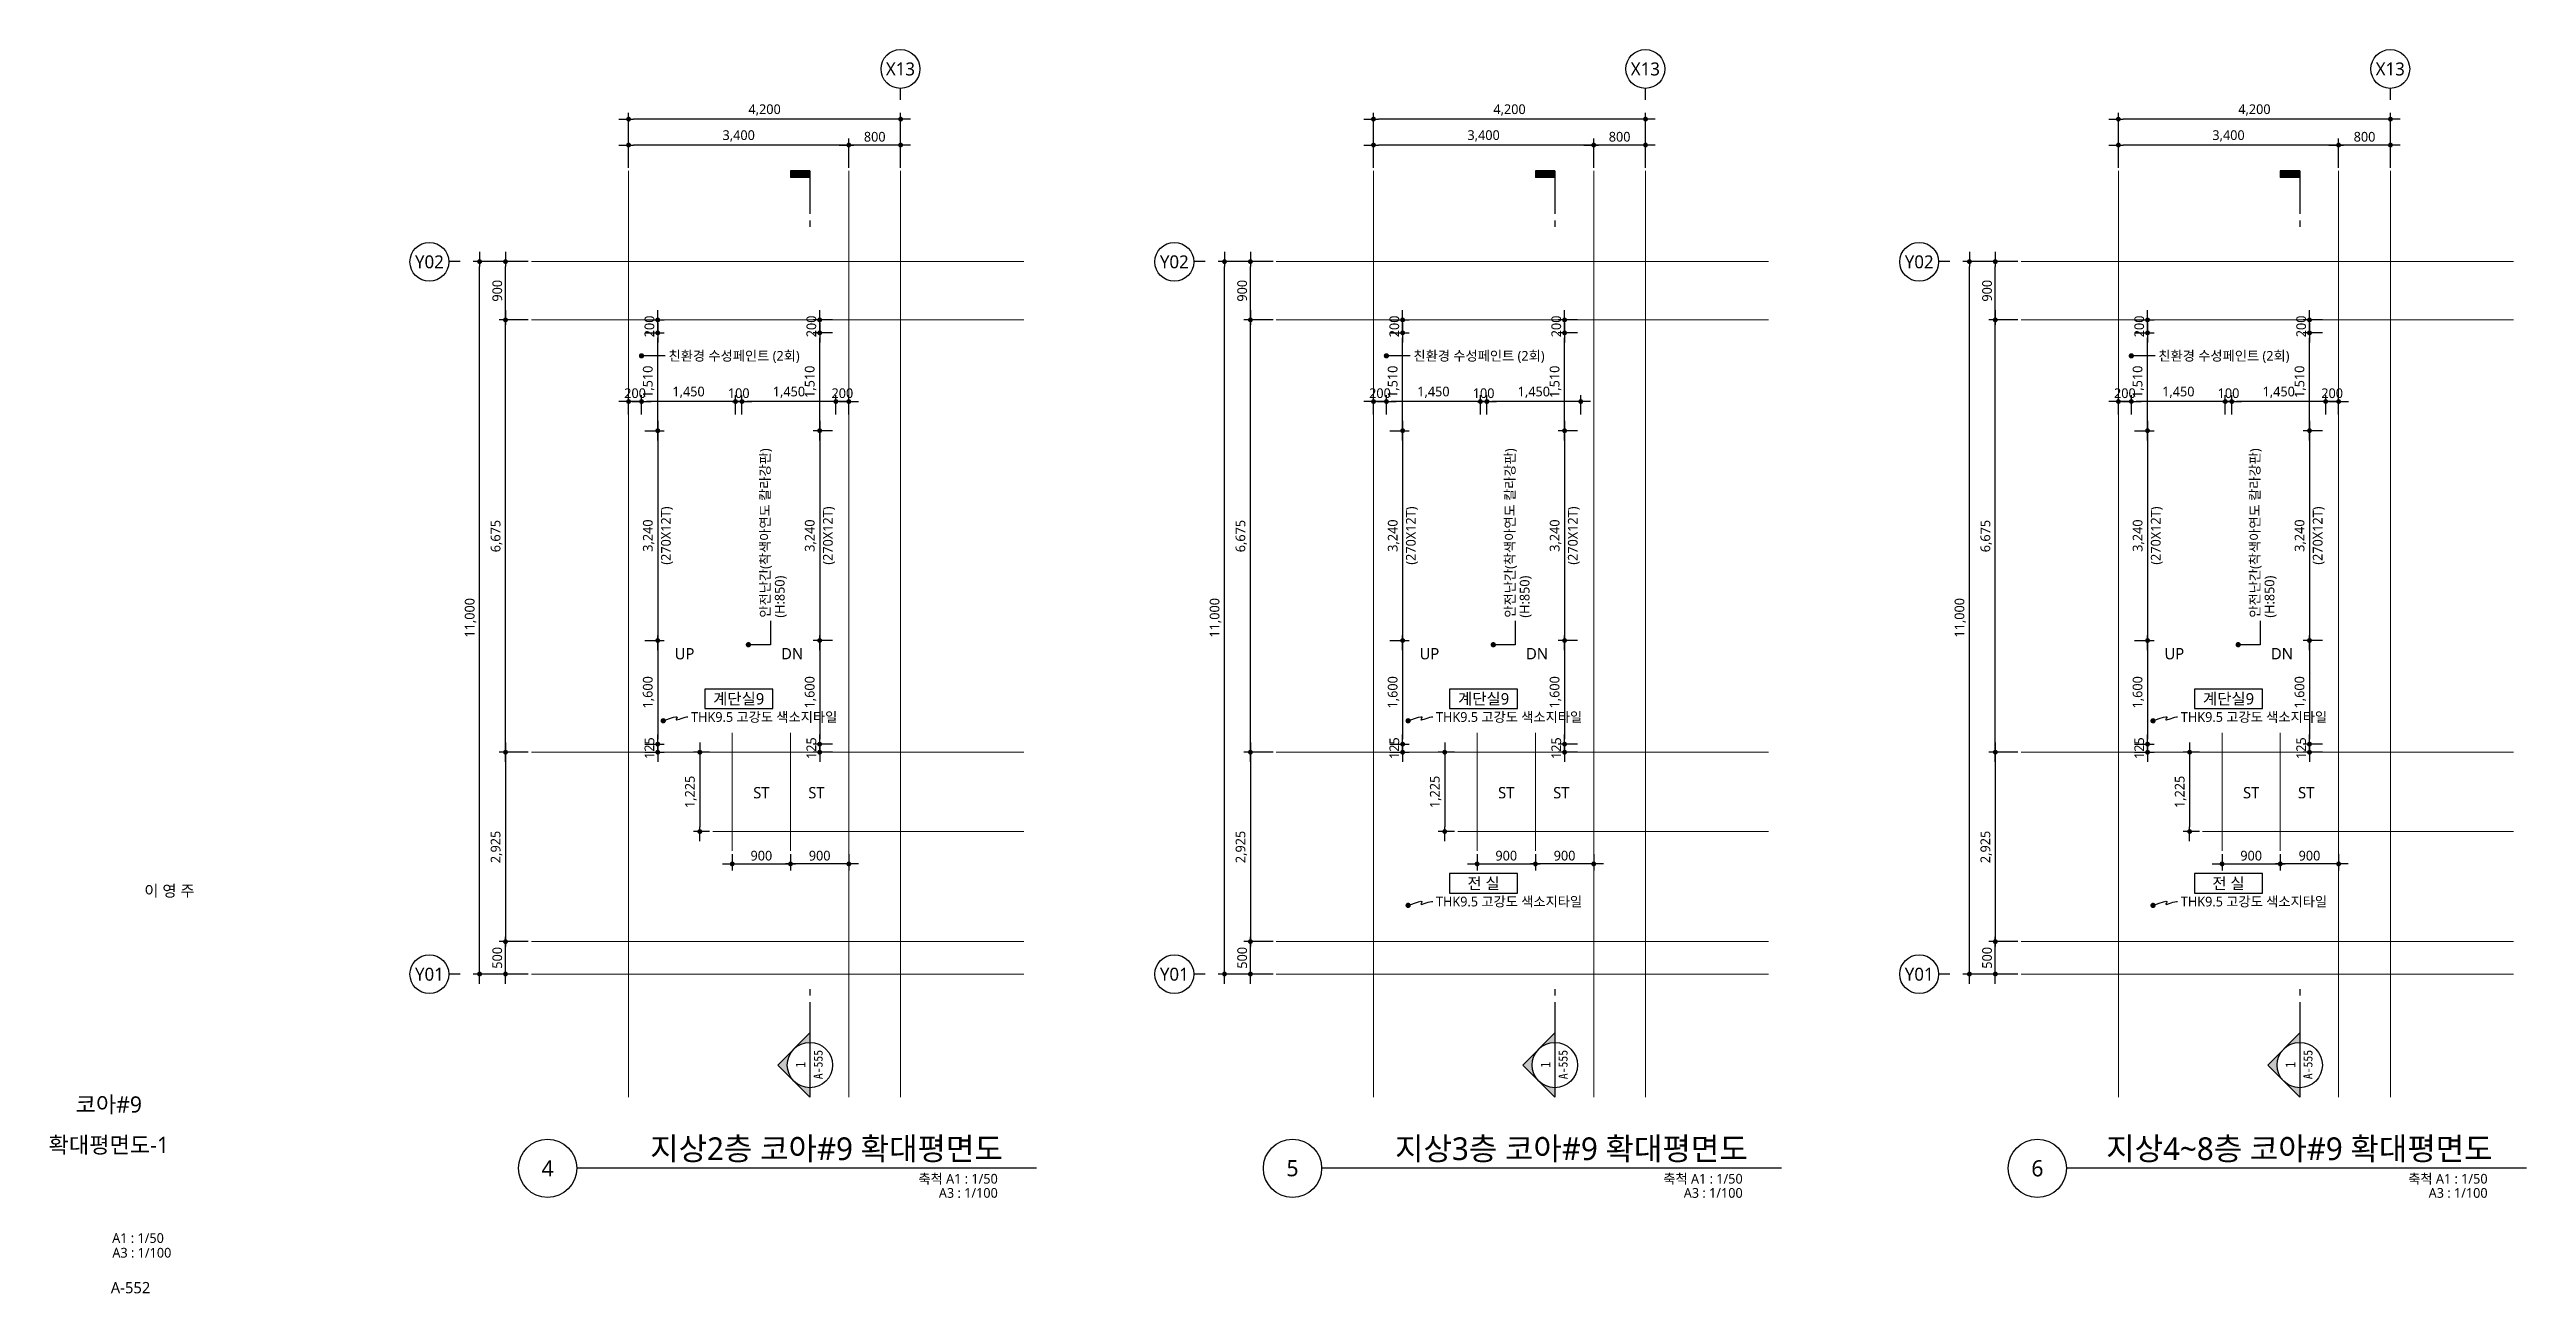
# Model space of a CAD drawing. Header units: millimetres. Extents: x 1467181 to 1850972, y 836037 to 895281.
# Drawn here: x 1764351 to 1802591, y 874037 to 893244 of the extents above; entities that cross this region are included whole.
import ezdxf
from ezdxf.enums import TextEntityAlignment as Align

# ---------------------------------------------------------------- set-up
doc = ezdxf.new("R2010")
doc.units = ezdxf.units.MM
doc.header["$MEASUREMENT"] = 0
doc.linetypes.add('CEN', pattern=[62, 60, -1, 0, -1])
doc.layers.get('0').update_dxf_attribs({"linetype": 'CONTINUOUS'})
for name, color, linetype, lineweight in [('A-AXIS-BUBL', 7, 'CONTINUOUS', 25), ('A-BORD-TEXT', 3, 'CONTINUOUS', 25), ('A-CNTL', 1, 'CEN', 15), ('A-DIMS', 7, 'CONTINUOUS', 25), ('A-MKXS-LEAD', 7, 'CONTINUOUS', 25), ('A-MKXS-MAK1', 3, 'CONTINUOUS', 25), ('A-MKXS-TEXT1', 3, 'CONTINUOUS', 25), ('A-MKXS-TEXT2', 7, 'CONTINUOUS', 25), ('A-MKXX-NAME', 3, 'CONTINUOUS', 25), ('A-MKXX-SYMB', 7, 'CONTINUOUS', 25), ('A-XXXX-SYMB', 7, 'CONTINUOUS', 25), ('A-XXXX-TXT1', 3, 'CONTINUOUS', 25), ('A-XXXX-TXT2', 3, 'CONTINUOUS', 25)]:
    doc.layers.add(name, color=color, linetype=linetype, lineweight=lineweight)
doc.styles.add('HY울릉도L', font='')
doc.styles.add('돋움체', font='')
doc.styles.add('맑은고딕', font='malgun.ttf')
doc.styles.get('HY울릉도L').set_extended_font_data('HYwulM')
doc.styles.get('돋움체').set_extended_font_data('DotumChe')
doc.dimstyles.new('CDIM', dxfattribs={"dimtxt": 3, "dimasz": 1.5, "dimexe": 2, "dimexo": 1, "dimgap": 1, "dimtad": 1, "dimdec": 0, "dimrnd": 0.5, "dimzin": 0, "dimdsep": 32, "dimlunit": 6, "dimtxsty": 'HY울릉도L', "dimblk1": '_CIDOT', "dimblk2": '_CIDOT', "dimsah": 1, "dimcen": 5.5, "dimclrd": 2, "dimclre": 2, "dimclrt": 7, "dimadec": 0, "dimazin": 0, "dimtfac": 1, "dimtdec": 0, "dimtix": 1, "dimtmove": 2, "dimatfit": 1, "dimldrblk": '_CIDOT', "dimfxl": 1, "dimtolj": 1, "dimtzin": 0, "dimlwd": -1, "dimarcsym": 0})

msp = doc.modelspace()

# ---------------------------------------------------------------- texts
at = {"layer": 'A-BORD-TEXT', "style": '맑은고딕'}
for s, height, p in [('이 영 주', 175, (1766591.3, 880165.5)), ('A1 : 1/50', 150, (1766116.5, 874817.8)), ('A3 : 1/100', 150, (1766231.4, 874591)), ('A-552', 175, (1765906.7, 874039.2))]:
    msp.add_text(s, height=height, dxfattribs=at).set_placement(p, align=Align.RIGHT)
for s, p in [('코아#9', (1765265.7, 876955.6)), ('확대평면도-1', (1765265.7, 876330.6))]:
    msp.add_text(s, height=250, dxfattribs=at).set_placement(p, align=Align.MIDDLE_CENTER)
at = {"layer": 'A-MKXS-TEXT1', "style": '맑은고딕'}
for s, p in [('친환경 수성페인트 (2회)', (1773907.6, 888514.8)), ('친환경 수성페인트 (2회)', (1785407.6, 888514.8)), ('친환경 수성페인트 (2회)', (1796907.6, 888514.8)), ('THK9.5 고강도 색소지타일', (1774255.1, 882938.3)), ('THK9.5 고강도 색소지타일', (1785755.1, 882938.3)), ('THK9.5 고강도 색소지타일', (1797255.1, 882938.3)), ('THK9.5 고강도 색소지타일', (1785755.1, 880088.3)), ('THK9.5 고강도 색소지타일', (1797255.1, 880088.3))]:
    msp.add_text(s, height=150, dxfattribs=at).set_placement(p, align=Align.MIDDLE_LEFT)
for s, p in [('안전난간(착색아연도 칼라강판)', (1775396.7, 884471.4)), ('안전난간(착색아연도 칼라강판)', (1786896.7, 884471.4)), ('안전난간(착색아연도 칼라강판)', (1798396.7, 884471.4)), ('(H:850)', (1775624.2, 884471.4)), ('(H:850)', (1787124.2, 884471.4)), ('(H:850)', (1798624.2, 884471.4))]:
    msp.add_text(s, height=150, rotation=90, dxfattribs=at).set_placement(p, align=Align.MIDDLE_LEFT)
at = {"layer": 'A-MKXX-NAME', "style": '맑은고딕'}
for s, p in [('UP', (1774154.9, 883915.6)), ('DN', (1775815.7, 883915.6)), ('UP', (1797154.9, 883915.6)), ('DN', (1798815.8, 883915.6)), ('계단실9', (1774990.7, 883219.4)), ('계단실9', (1786490.7, 883219.4)), ('계단실9', (1797990.7, 883219.4)), ('ST', (1775340.7, 881769.4)), ('ST', (1776190.7, 881769.4)), ('ST', (1786840.7, 881769.4)), ('ST', (1787690.7, 881769.4)), ('ST', (1798340.7, 881769.4)), ('ST', (1799190.7, 881769.4)), ('전 실', (1786490.7, 880369.4)), ('전 실', (1797990.7, 880369.4))]:
    msp.add_text(s, height=175, dxfattribs=at).set_placement(p, align=Align.MIDDLE_CENTER)
for s, p in [('UP', (1785654.9, 883915.6)), ('DN', (1787315.8, 883915.6))]:
    msp.add_text(s, height=175, rotation=359.99745, dxfattribs=at).set_placement(p, align=Align.MIDDLE_CENTER)
at = {"layer": 'A-XXXX-TXT1', "style": '맑은고딕'}
for s, p in [('지상2층 코아#9 확대평면도', (1779068.7, 875992)), ('지상3층 코아#9 확대평면도', (1790568.7, 875992)), ('지상4~8층 코아#9 확대평면도', (1802068.7, 875992))]:
    msp.add_text(s, height=350, dxfattribs=at).set_placement(p, align=Align.BOTTOM_RIGHT)
for s, p in [('4', (1772040.7, 875969.4)), ('5', (1783540.7, 875969.4)), ('6', (1795040.7, 875969.4))]:
    msp.add_text(s, height=250, dxfattribs=at).set_placement(p, align=Align.MIDDLE)
for s, p in [('축척 A1 : 1/50', (1778990.9, 875883.2)), ('축척 A1 : 1/50', (1790490.9, 875883.2)), ('축척 A1 : 1/50', (1801990.9, 875883.2)), ('A3 : 1/100', (1778990.9, 875664.3)), ('A3 : 1/100', (1790490.9, 875664.3)), ('A3 : 1/100', (1801990.9, 875664.3))]:
    msp.add_text(s, height=150, dxfattribs=at).set_placement(p, align=Align.TOP_RIGHT)

# ---------------------------------------------------------------- blocks, each defined once
blk = doc.blocks.new('_CIDOT')
at = {"color": 0, "linetype": 'ByBlock'}
blk.add_line((2, 0), (-1, 0), dxfattribs=at)
at = {"color": 0, "linetype": 'ByBlock', "const_width": 0.5}
blk.add_lwpolyline([(-0.25, 0, 1), (0.25, 0, 1)], format="xyb", close=True, dxfattribs=at)
blk = doc.blocks.new('*D25')
at = {"layer": 'A-DIMS', "lineweight": -2, "transparency": 16777216}
for p, q in [((-800, 12450), (-800, 12900)), ((0, 12450), (0, 12900))]:
    blk.add_line(p, q, dxfattribs=at)
at = {"layer": 'A-DIMS', "transparency": 16777216}
blk.add_line((-75, 12800), (-725, 12800), dxfattribs=at)
at = {"layer": 'A-DIMS', "transparency": 16777216, "xscale": 75, "yscale": 75, "zscale": 75, "rotation": 180}
blk.add_blockref('_CIDOT', (-800, 12800), dxfattribs=at)
at = {"layer": 'A-DIMS', "transparency": 16777216, "xscale": 75, "yscale": 75, "zscale": 75}
blk.add_blockref('_CIDOT', (0, 12800), dxfattribs=at)
at = {"layer": 'A-DIMS', "color": 3, "transparency": 16777216, "insert": (-400, 12927), "char_height": 150, "attachment_point": 5, "style": '맑은고딕'}
blk.add_mtext('\\A1;800', dxfattribs=at)
blk = doc.blocks.new('*D26')
at = {"layer": 'A-DIMS', "lineweight": -2, "transparency": 16777216}
for p, q in [((-5750, 11000), (-6200, 11000)), ((-5750, 10100), (-6200, 10100))]:
    blk.add_line(p, q, dxfattribs=at)
at = {"layer": 'A-DIMS', "transparency": 16777216}
blk.add_line((-6100, 10175), (-6100, 10925), dxfattribs=at)
at = {"layer": 'A-DIMS', "transparency": 16777216, "xscale": 75, "yscale": 75, "zscale": 75}
for p, rotation in [((-6100, 11000), 90), ((-6100, 10100), 270)]:
    blk.add_blockref('_CIDOT', p, dxfattribs=dict(at, rotation=rotation))
at = {"layer": 'A-DIMS', "color": 3, "transparency": 16777216, "insert": (-6227, 10550), "char_height": 150, "attachment_point": 5, "rotation": 90, "style": '맑은고딕'}
blk.add_mtext('\\A1;900', dxfattribs=at)
blk = doc.blocks.new('*D27')
at = {"layer": 'A-DIMS', "lineweight": -2, "transparency": 16777216}
for p, q in [((-4200, 12450), (-4200, 12900)), ((-800, 12450), (-800, 12900))]:
    blk.add_line(p, q, dxfattribs=at)
at = {"layer": 'A-DIMS', "transparency": 16777216}
blk.add_line((-875, 12800), (-4125, 12800), dxfattribs=at)
at = {"layer": 'A-DIMS', "transparency": 16777216, "xscale": 75, "yscale": 75, "zscale": 75, "rotation": 180}
blk.add_blockref('_CIDOT', (-4200, 12800), dxfattribs=at)
at = {"layer": 'A-DIMS', "transparency": 16777216, "xscale": 75, "yscale": 75, "zscale": 75}
blk.add_blockref('_CIDOT', (-800, 12800), dxfattribs=at)
at = {"layer": 'A-DIMS', "color": 3, "transparency": 16777216, "insert": (-2500, 12940), "char_height": 150, "attachment_point": 5, "style": '맑은고딕'}
blk.add_mtext('\\A1;3,400', dxfattribs=at)
blk = doc.blocks.new('*D28')
at = {"layer": 'A-DIMS', "lineweight": -2, "transparency": 16777216}
for p, q in [((-4200, 12450), (-4200, 13300)), ((0, 12450), (0, 13300))]:
    blk.add_line(p, q, dxfattribs=at)
at = {"layer": 'A-DIMS', "transparency": 16777216}
blk.add_line((-75, 13200), (-4125, 13200), dxfattribs=at)
at = {"layer": 'A-DIMS', "transparency": 16777216, "xscale": 75, "yscale": 75, "zscale": 75, "rotation": 180}
blk.add_blockref('_CIDOT', (-4200, 13200), dxfattribs=at)
at = {"layer": 'A-DIMS', "transparency": 16777216, "xscale": 75, "yscale": 75, "zscale": 75}
blk.add_blockref('_CIDOT', (0, 13200), dxfattribs=at)
at = {"layer": 'A-DIMS', "color": 3, "transparency": 16777216, "insert": (-2100, 13340), "char_height": 150, "attachment_point": 5, "style": '맑은고딕'}
blk.add_mtext('\\A1;4,200', dxfattribs=at)
blk = doc.blocks.new('*D29')
at = {"layer": 'A-DIMS', "lineweight": -2, "transparency": 16777216}
for p, q in [((-5750, 11000), (-6600, 11000)), ((-5750, 0), (-6600, 0))]:
    blk.add_line(p, q, dxfattribs=at)
at = {"layer": 'A-DIMS', "transparency": 16777216}
blk.add_line((-6500, 75), (-6500, 10925), dxfattribs=at)
at = {"layer": 'A-DIMS', "transparency": 16777216, "xscale": 75, "yscale": 75, "zscale": 75}
for p, rotation in [((-6500, 11000), 90), ((-6500, 0), 270)]:
    blk.add_blockref('_CIDOT', p, dxfattribs=dict(at, rotation=rotation))
at = {"layer": 'A-DIMS', "color": 3, "transparency": 16777216, "insert": (-6640, 5500), "char_height": 150, "attachment_point": 5, "rotation": 90, "style": '맑은고딕'}
blk.add_mtext('\\A1;11,000', dxfattribs=at)
blk = doc.blocks.new('*D30')
at = {"layer": 'A-DIMS', "lineweight": -2, "transparency": 16777216}
for p, q in [((-5750, 500), (-6200, 500)), ((-5750, 0), (-6200, 0))]:
    blk.add_line(p, q, dxfattribs=at)
at = {"layer": 'A-DIMS', "transparency": 16777216}
blk.add_line((-6100, 75), (-6100, 425), dxfattribs=at)
at = {"layer": 'A-DIMS', "transparency": 16777216, "xscale": 75, "yscale": 75, "zscale": 75}
for p, rotation in [((-6100, 500), 90), ((-6100, 0), 270)]:
    blk.add_blockref('_CIDOT', p, dxfattribs=dict(at, rotation=rotation))
at = {"layer": 'A-DIMS', "color": 3, "transparency": 16777216, "insert": (-6227, 250), "char_height": 150, "attachment_point": 5, "rotation": 90, "style": '맑은고딕'}
blk.add_mtext('\\A1;500', dxfattribs=at)
blk = doc.blocks.new('*D31')
at = {"layer": 'A-DIMS', "lineweight": -2, "transparency": 16777216}
for p, q in [((-5750, 3425), (-6200, 3425)), ((-5750, 500), (-6200, 500))]:
    blk.add_line(p, q, dxfattribs=at)
at = {"layer": 'A-DIMS', "transparency": 16777216}
blk.add_line((-6100, 3350), (-6100, 575), dxfattribs=at)
at = {"layer": 'A-DIMS', "transparency": 16777216, "xscale": 75, "yscale": 75, "zscale": 75}
for p, rotation in [((-6100, 3425), 90), ((-6100, 500), 270)]:
    blk.add_blockref('_CIDOT', p, dxfattribs=dict(at, rotation=rotation))
at = {"layer": 'A-DIMS', "color": 3, "transparency": 16777216, "insert": (-6240, 1962), "char_height": 150, "attachment_point": 5, "rotation": 90, "style": '맑은고딕'}
blk.add_mtext('\\A1;2,925', dxfattribs=at)
blk = doc.blocks.new('*D32')
at = {"layer": 'A-DIMS', "lineweight": -2, "transparency": 16777216}
for p, q in [((-5750, 10100), (-6200, 10100)), ((-5750, 3425), (-6200, 3425))]:
    blk.add_line(p, q, dxfattribs=at)
at = {"layer": 'A-DIMS', "transparency": 16777216}
blk.add_line((-6100, 3500), (-6100, 10025), dxfattribs=at)
at = {"layer": 'A-DIMS', "transparency": 16777216, "xscale": 75, "yscale": 75, "zscale": 75}
for p, rotation in [((-6100, 10100), 90), ((-6100, 3425), 270)]:
    blk.add_blockref('_CIDOT', p, dxfattribs=dict(at, rotation=rotation))
at = {"layer": 'A-DIMS', "color": 3, "transparency": 16777216, "insert": (-6240, 6762), "char_height": 150, "attachment_point": 5, "rotation": 90, "style": '맑은고딕'}
blk.add_mtext('\\A1;6,675', dxfattribs=at)
blk = doc.blocks.new('*D33')
at = {"layer": 'A-DIMS', "lineweight": -2, "transparency": 16777216}
for p, q in [((-2600, 1850), (-2600, 1600)), ((-1700, 1850), (-1700, 1600))]:
    blk.add_line(p, q, dxfattribs=at)
at = {"layer": 'A-DIMS', "transparency": 16777216}
blk.add_line((-2525, 1700), (-1775, 1700), dxfattribs=at)
at = {"layer": 'A-DIMS', "transparency": 16777216, "xscale": 75, "yscale": 75, "zscale": 75, "rotation": 180}
blk.add_blockref('_CIDOT', (-2600, 1700), dxfattribs=at)
at = {"layer": 'A-DIMS', "transparency": 16777216, "xscale": 75, "yscale": 75, "zscale": 75}
blk.add_blockref('_CIDOT', (-1700, 1700), dxfattribs=at)
at = {"layer": 'A-DIMS', "color": 3, "transparency": 16777216, "insert": (-2150, 1827), "char_height": 150, "attachment_point": 5, "style": '맑은고딕'}
blk.add_mtext('\\A1;900', dxfattribs=at)
blk = doc.blocks.new('*D34')
at = {"layer": 'A-DIMS', "lineweight": -2, "transparency": 16777216}
for p, q in [((-1700, 1850), (-1700, 1600)), ((-800, 1850), (-800, 1600))]:
    blk.add_line(p, q, dxfattribs=at)
at = {"layer": 'A-DIMS', "transparency": 16777216}
blk.add_line((-875, 1700), (-1625, 1700), dxfattribs=at)
at = {"layer": 'A-DIMS', "transparency": 16777216, "xscale": 75, "yscale": 75, "zscale": 75, "rotation": 180}
blk.add_blockref('_CIDOT', (-1700, 1700), dxfattribs=at)
at = {"layer": 'A-DIMS', "transparency": 16777216, "xscale": 75, "yscale": 75, "zscale": 75}
blk.add_blockref('_CIDOT', (-800, 1700), dxfattribs=at)
at = {"layer": 'A-DIMS', "color": 3, "transparency": 16777216, "insert": (-1250, 1827), "char_height": 150, "attachment_point": 5, "style": '맑은고딕'}
blk.add_mtext('\\A1;900', dxfattribs=at)
blk = doc.blocks.new('*D35')
at = {"layer": 'A-DIMS', "lineweight": -2, "transparency": 16777216}
for p, q in [((-2950, 3425), (-3200, 3425)), ((-2950, 2200), (-3200, 2200))]:
    blk.add_line(p, q, dxfattribs=at)
at = {"layer": 'A-DIMS', "transparency": 16777216}
blk.add_line((-3100, 3350), (-3100, 2275), dxfattribs=at)
at = {"layer": 'A-DIMS', "transparency": 16777216, "xscale": 75, "yscale": 75, "zscale": 75}
for p, rotation in [((-3100, 3425), 90), ((-3100, 2200), 270)]:
    blk.add_blockref('_CIDOT', p, dxfattribs=dict(at, rotation=rotation))
at = {"layer": 'A-DIMS', "color": 3, "transparency": 16777216, "insert": (-3240, 2812), "char_height": 150, "attachment_point": 5, "rotation": 90, "style": '맑은고딕'}
blk.add_mtext('\\A1;1,225', dxfattribs=at)
blk = doc.blocks.new('CORE 9- 단면')
at = {"layer": 'A-MKXS-MAK1'}
blk.add_hatch(color=256, dxfattribs=at).paths.add_polyline_path([(22637, 13698), (22637, 13798), (22937, 13798), (22937, 13698)])
h = blk.add_hatch(color=256, dxfattribs=at)
h.paths.add_polyline_path([(22442, -7), (22690, 241, 0.414214), (22690, -254)])
h.paths.add_polyline_path([(22690, 241), (22937, 488), (22937, 343, 0.198912)])
h.paths.add_polyline_path([(22690, -254, 0.198912), (22937, -357), (22937, -502)])
for p, q in [((22637, 13798), (22637, 13698)), ((22937, 13798), (22637, 13798)), ((22937, 13798), (22937, 13135)), ((22937, 13698), (22637, 13698)), ((22937, 13035), (22937, 12935)), ((22937, 1166), (22937, 1066)), ((22937, 966), (22937, -502)), ((22937, 488), (22442, -7)), ((22937, -502), (22442, -7))]:
    blk.add_line(p, q, dxfattribs=at)
blk.add_circle((22937, -7), 350, dxfattribs=at)
at = {"layer": 'A-MKXS-TEXT2', "style": '돋움체'}
for s, height, p in [('1', 150, (22793, -2)), ('A-555', 140, (23065, 0))]:
    blk.add_text(s, height=height, rotation=90, dxfattribs=at).set_placement(p, align=Align.MIDDLE)
blk = doc.blocks.new('*D411')
at = {"layer": 'A-DIMS', "lineweight": -2, "transparency": 16777216}
for p, q in [((1776441, 887359), (1776141, 887359)), ((1776441, 884119), (1776141, 884119))]:
    blk.add_line(p, q, dxfattribs=at)
at = {"layer": 'A-DIMS', "transparency": 16777216}
blk.add_line((1776241, 887284), (1776241, 884194), dxfattribs=at)
at = {"layer": 'A-DIMS', "transparency": 16777216, "xscale": 75, "yscale": 75, "zscale": 75}
for p, rotation in [((1776241, 887359), 90), ((1776241, 884119), 270)]:
    blk.add_blockref('_CIDOT', p, dxfattribs=dict(at, rotation=rotation))
at = {"layer": 'A-DIMS', "color": 3, "transparency": 16777216, "char_height": 150, "attachment_point": 5, "rotation": 90, "style": '맑은고딕'}
for s, insert in [('\\A1;(270X12T)', (1776384, 885739)), ('\\A1;3,240', (1776101, 885739))]:
    blk.add_mtext(s, dxfattribs=dict(at, insert=insert))
blk = doc.blocks.new('*D412')
at = {"layer": 'A-DIMS', "lineweight": -2, "transparency": 16777216}
for p, q in [((1776441, 888869), (1776141, 888869)), ((1776441, 887359), (1776141, 887359))]:
    blk.add_line(p, q, dxfattribs=at)
at = {"layer": 'A-DIMS', "transparency": 16777216}
blk.add_line((1776241, 887434), (1776241, 888794), dxfattribs=at)
at = {"layer": 'A-DIMS', "transparency": 16777216, "xscale": 75, "yscale": 75, "zscale": 75}
for p, rotation in [((1776241, 888869), 90), ((1776241, 887359), 270)]:
    blk.add_blockref('_CIDOT', p, dxfattribs=dict(at, rotation=rotation))
at = {"layer": 'A-DIMS', "color": 3, "transparency": 16777216, "insert": (1776100, 888114), "char_height": 150, "attachment_point": 5, "rotation": 90, "style": '맑은고딕'}
blk.add_mtext('\\A1;1,510', dxfattribs=at)
blk = doc.blocks.new('*D413')
at = {"layer": 'A-DIMS', "lineweight": -2, "transparency": 16777216}
for p, q in [((1776441, 884119), (1776141, 884119)), ((1776441, 882519), (1776141, 882519))]:
    blk.add_line(p, q, dxfattribs=at)
at = {"layer": 'A-DIMS', "transparency": 16777216}
blk.add_line((1776241, 884044), (1776241, 882594), dxfattribs=at)
at = {"layer": 'A-DIMS', "transparency": 16777216, "xscale": 75, "yscale": 75, "zscale": 75}
for p, rotation in [((1776241, 884119), 90), ((1776241, 882519), 270)]:
    blk.add_blockref('_CIDOT', p, dxfattribs=dict(at, rotation=rotation))
at = {"layer": 'A-DIMS', "color": 3, "transparency": 16777216, "insert": (1776100, 883319), "char_height": 150, "attachment_point": 5, "rotation": 90, "style": '맑은고딕'}
blk.add_mtext('\\A1;1,600', dxfattribs=at)
blk = doc.blocks.new('*D414')
at = {"layer": 'A-DIMS', "transparency": 16777216}
for p, q in [((1776241, 882594), (1776241, 882669)), ((1776241, 882519), (1776241, 882394)), ((1776241, 882319), (1776241, 882244))]:
    blk.add_line(p, q, dxfattribs=at)
at = {"layer": 'A-DIMS', "lineweight": -2, "transparency": 16777216}
for p, q in [((1776441, 882519), (1776141, 882519)), ((1776441, 882394), (1776141, 882394))]:
    blk.add_line(p, q, dxfattribs=at)
at = {"layer": 'A-DIMS', "transparency": 16777216, "xscale": 75, "yscale": 75, "zscale": 75}
for p, rotation in [((1776241, 882519), 270), ((1776241, 882394), 90)]:
    blk.add_blockref('_CIDOT', p, dxfattribs=dict(at, rotation=rotation))
at = {"layer": 'A-DIMS', "color": 3, "transparency": 16777216, "insert": (1776113, 882457), "char_height": 150, "attachment_point": 5, "rotation": 90, "style": '맑은고딕'}
blk.add_mtext('\\A1;125', dxfattribs=at)
blk = doc.blocks.new('*D415')
at = {"layer": 'A-DIMS', "lineweight": -2, "transparency": 16777216}
for p, q in [((1776441, 889069), (1776141, 889069)), ((1776441, 888869), (1776141, 888869))]:
    blk.add_line(p, q, dxfattribs=at)
at = {"layer": 'A-DIMS', "transparency": 16777216}
for p, q in [((1776241, 889144), (1776241, 889219)), ((1776241, 888869), (1776241, 889069)), ((1776241, 888794), (1776241, 888719))]:
    blk.add_line(p, q, dxfattribs=at)
at = {"layer": 'A-DIMS', "transparency": 16777216, "xscale": 75, "yscale": 75, "zscale": 75}
for p, rotation in [((1776241, 889069), 270), ((1776241, 888869), 90)]:
    blk.add_blockref('_CIDOT', p, dxfattribs=dict(at, rotation=rotation))
at = {"layer": 'A-DIMS', "color": 3, "transparency": 16777216, "insert": (1776113, 888969), "char_height": 150, "attachment_point": 5, "rotation": 90, "style": '맑은고딕'}
blk.add_mtext('\\A1;200', dxfattribs=at)
blk = doc.blocks.new('*D416')
at = {"layer": 'A-DIMS', "lineweight": -2, "transparency": 16777216}
for p, q in [((1775041, 887609), (1775041, 887909)), ((1776491, 887609), (1776491, 887909))]:
    blk.add_line(p, q, dxfattribs=at)
at = {"layer": 'A-DIMS', "transparency": 16777216}
blk.add_line((1776416, 887809), (1775116, 887809), dxfattribs=at)
at = {"layer": 'A-DIMS', "transparency": 16777216, "xscale": 75, "yscale": 75, "zscale": 75, "rotation": 180}
blk.add_blockref('_CIDOT', (1775041, 887809), dxfattribs=at)
at = {"layer": 'A-DIMS', "transparency": 16777216, "xscale": 75, "yscale": 75, "zscale": 75}
blk.add_blockref('_CIDOT', (1776491, 887809), dxfattribs=at)
at = {"layer": 'A-DIMS', "color": 3, "transparency": 16777216, "insert": (1775766, 887950), "char_height": 150, "attachment_point": 5, "style": '맑은고딕'}
blk.add_mtext('\\A1;1,450', dxfattribs=at)
blk = doc.blocks.new('*D417')
at = {"layer": 'A-DIMS', "transparency": 16777216}
for p, q in [((1776416, 887809), (1776341, 887809)), ((1776691, 887809), (1776491, 887809)), ((1776766, 887809), (1776841, 887809))]:
    blk.add_line(p, q, dxfattribs=at)
at = {"layer": 'A-DIMS', "lineweight": -2, "transparency": 16777216}
for p, q in [((1776491, 887609), (1776491, 887909)), ((1776691, 887609), (1776691, 887909))]:
    blk.add_line(p, q, dxfattribs=at)
at = {"layer": 'A-DIMS', "transparency": 16777216, "xscale": 75, "yscale": 75, "zscale": 75}
blk.add_blockref('_CIDOT', (1776491, 887809), dxfattribs=at)
at = {"layer": 'A-DIMS', "transparency": 16777216, "xscale": 75, "yscale": 75, "zscale": 75, "rotation": 180}
blk.add_blockref('_CIDOT', (1776691, 887809), dxfattribs=at)
at = {"layer": 'A-DIMS', "color": 3, "transparency": 16777216, "insert": (1776591, 887937), "char_height": 150, "attachment_point": 5, "style": '맑은고딕'}
blk.add_mtext('\\A1;200', dxfattribs=at)
blk = doc.blocks.new('*D418')
at = {"layer": 'A-DIMS', "lineweight": -2, "transparency": 16777216}
for p, q in [((1773491, 887609), (1773491, 887909)), ((1774941, 887609), (1774941, 887909))]:
    blk.add_line(p, q, dxfattribs=at)
at = {"layer": 'A-DIMS', "transparency": 16777216}
blk.add_line((1774866, 887809), (1773566, 887809), dxfattribs=at)
at = {"layer": 'A-DIMS', "transparency": 16777216, "xscale": 75, "yscale": 75, "zscale": 75, "rotation": 180}
blk.add_blockref('_CIDOT', (1773491, 887809), dxfattribs=at)
at = {"layer": 'A-DIMS', "transparency": 16777216, "xscale": 75, "yscale": 75, "zscale": 75}
blk.add_blockref('_CIDOT', (1774941, 887809), dxfattribs=at)
at = {"layer": 'A-DIMS', "color": 3, "transparency": 16777216, "insert": (1774216, 887950), "char_height": 150, "attachment_point": 5, "style": '맑은고딕'}
blk.add_mtext('\\A1;1,450', dxfattribs=at)
blk = doc.blocks.new('*D419')
at = {"layer": 'A-DIMS', "transparency": 16777216}
for p, q in [((1774866, 887809), (1774791, 887809)), ((1775041, 887809), (1774941, 887809)), ((1775116, 887809), (1775191, 887809))]:
    blk.add_line(p, q, dxfattribs=at)
at = {"layer": 'A-DIMS', "lineweight": -2, "transparency": 16777216}
for p, q in [((1774941, 887609), (1774941, 887909)), ((1775041, 887609), (1775041, 887909))]:
    blk.add_line(p, q, dxfattribs=at)
at = {"layer": 'A-DIMS', "transparency": 16777216, "xscale": 75, "yscale": 75, "zscale": 75}
blk.add_blockref('_CIDOT', (1774941, 887809), dxfattribs=at)
at = {"layer": 'A-DIMS', "transparency": 16777216, "xscale": 75, "yscale": 75, "zscale": 75, "rotation": 180}
blk.add_blockref('_CIDOT', (1775041, 887809), dxfattribs=at)
at = {"layer": 'A-DIMS', "color": 3, "transparency": 16777216, "insert": (1774991, 887937), "char_height": 150, "attachment_point": 5, "style": '맑은고딕'}
blk.add_mtext('\\A1;100', dxfattribs=at)
blk = doc.blocks.new('*D420')
at = {"layer": 'A-DIMS', "transparency": 16777216}
for p, q in [((1773216, 887809), (1773141, 887809)), ((1773491, 887809), (1773291, 887809)), ((1773566, 887809), (1773641, 887809))]:
    blk.add_line(p, q, dxfattribs=at)
at = {"layer": 'A-DIMS', "lineweight": -2, "transparency": 16777216}
for p, q in [((1773291, 887609), (1773291, 887909)), ((1773491, 887609), (1773491, 887909))]:
    blk.add_line(p, q, dxfattribs=at)
at = {"layer": 'A-DIMS', "transparency": 16777216, "xscale": 75, "yscale": 75, "zscale": 75}
blk.add_blockref('_CIDOT', (1773291, 887809), dxfattribs=at)
at = {"layer": 'A-DIMS', "transparency": 16777216, "xscale": 75, "yscale": 75, "zscale": 75, "rotation": 180}
blk.add_blockref('_CIDOT', (1773491, 887809), dxfattribs=at)
at = {"layer": 'A-DIMS', "color": 3, "transparency": 16777216, "insert": (1773391, 887937), "char_height": 150, "attachment_point": 5, "style": '맑은고딕'}
blk.add_mtext('\\A1;200', dxfattribs=at)
blk = doc.blocks.new('*D421')
at = {"layer": 'A-DIMS', "lineweight": -2, "transparency": 16777216}
for p, q in [((1773541, 887359), (1773841, 887359)), ((1773541, 884119), (1773841, 884119))]:
    blk.add_line(p, q, dxfattribs=at)
at = {"layer": 'A-DIMS', "transparency": 16777216}
blk.add_line((1773741, 887284), (1773741, 884194), dxfattribs=at)
at = {"layer": 'A-DIMS', "transparency": 16777216, "xscale": 75, "yscale": 75, "zscale": 75}
for p, rotation in [((1773741, 887359), 90), ((1773741, 884119), 270)]:
    blk.add_blockref('_CIDOT', p, dxfattribs=dict(at, rotation=rotation))
at = {"layer": 'A-DIMS', "color": 3, "transparency": 16777216, "char_height": 150, "attachment_point": 5, "rotation": 90, "style": '맑은고딕'}
for s, insert in [('\\A1;(270X12T)', (1773884, 885739)), ('\\A1;3,240', (1773601, 885739))]:
    blk.add_mtext(s, dxfattribs=dict(at, insert=insert))
blk = doc.blocks.new('*D422')
at = {"layer": 'A-DIMS', "lineweight": -2, "transparency": 16777216}
for p, q in [((1773541, 888869), (1773841, 888869)), ((1773541, 887359), (1773841, 887359))]:
    blk.add_line(p, q, dxfattribs=at)
at = {"layer": 'A-DIMS', "transparency": 16777216}
blk.add_line((1773741, 887434), (1773741, 888794), dxfattribs=at)
at = {"layer": 'A-DIMS', "transparency": 16777216, "xscale": 75, "yscale": 75, "zscale": 75}
for p, rotation in [((1773741, 888869), 90), ((1773741, 887359), 270)]:
    blk.add_blockref('_CIDOT', p, dxfattribs=dict(at, rotation=rotation))
at = {"layer": 'A-DIMS', "color": 3, "transparency": 16777216, "insert": (1773600, 888114), "char_height": 150, "attachment_point": 5, "rotation": 90, "style": '맑은고딕'}
blk.add_mtext('\\A1;1,510', dxfattribs=at)
blk = doc.blocks.new('*D423')
at = {"layer": 'A-DIMS', "lineweight": -2, "transparency": 16777216}
for p, q in [((1773541, 884119), (1773841, 884119)), ((1773541, 882519), (1773841, 882519))]:
    blk.add_line(p, q, dxfattribs=at)
at = {"layer": 'A-DIMS', "transparency": 16777216}
blk.add_line((1773741, 884044), (1773741, 882594), dxfattribs=at)
at = {"layer": 'A-DIMS', "transparency": 16777216, "xscale": 75, "yscale": 75, "zscale": 75}
for p, rotation in [((1773741, 884119), 90), ((1773741, 882519), 270)]:
    blk.add_blockref('_CIDOT', p, dxfattribs=dict(at, rotation=rotation))
at = {"layer": 'A-DIMS', "color": 3, "transparency": 16777216, "insert": (1773600, 883319), "char_height": 150, "attachment_point": 5, "rotation": 90, "style": '맑은고딕'}
blk.add_mtext('\\A1;1,600', dxfattribs=at)
blk = doc.blocks.new('*D424')
at = {"layer": 'A-DIMS', "transparency": 16777216}
for p, q in [((1773741, 882594), (1773741, 882669)), ((1773741, 882519), (1773741, 882394)), ((1773741, 882319), (1773741, 882244))]:
    blk.add_line(p, q, dxfattribs=at)
at = {"layer": 'A-DIMS', "lineweight": -2, "transparency": 16777216}
for p, q in [((1773541, 882519), (1773841, 882519)), ((1773541, 882394), (1773841, 882394))]:
    blk.add_line(p, q, dxfattribs=at)
at = {"layer": 'A-DIMS', "transparency": 16777216, "xscale": 75, "yscale": 75, "zscale": 75}
for p, rotation in [((1773741, 882519), 270), ((1773741, 882394), 90)]:
    blk.add_blockref('_CIDOT', p, dxfattribs=dict(at, rotation=rotation))
at = {"layer": 'A-DIMS', "color": 3, "transparency": 16777216, "insert": (1773613, 882457), "char_height": 150, "attachment_point": 5, "rotation": 90, "style": '맑은고딕'}
blk.add_mtext('\\A1;125', dxfattribs=at)
blk = doc.blocks.new('*D425')
at = {"layer": 'A-DIMS', "lineweight": -2, "transparency": 16777216}
for p, q in [((1773541, 889069), (1773841, 889069)), ((1773541, 888869), (1773841, 888869))]:
    blk.add_line(p, q, dxfattribs=at)
at = {"layer": 'A-DIMS', "transparency": 16777216}
for p, q in [((1773741, 889144), (1773741, 889219)), ((1773741, 888869), (1773741, 889069)), ((1773741, 888794), (1773741, 888719))]:
    blk.add_line(p, q, dxfattribs=at)
at = {"layer": 'A-DIMS', "transparency": 16777216, "xscale": 75, "yscale": 75, "zscale": 75}
for p, rotation in [((1773741, 889069), 270), ((1773741, 888869), 90)]:
    blk.add_blockref('_CIDOT', p, dxfattribs=dict(at, rotation=rotation))
at = {"layer": 'A-DIMS', "color": 3, "transparency": 16777216, "insert": (1773613, 888969), "char_height": 150, "attachment_point": 5, "rotation": 90, "style": '맑은고딕'}
blk.add_mtext('\\A1;200', dxfattribs=at)
blk = doc.blocks.new('*D426')
at = {"layer": 'A-DIMS', "lineweight": -2, "transparency": 16777216}
for p, q in [((1787941, 887359), (1787641, 887359)), ((1787941, 884119), (1787641, 884119))]:
    blk.add_line(p, q, dxfattribs=at)
at = {"layer": 'A-DIMS', "transparency": 16777216}
blk.add_line((1787741, 887284), (1787741, 884194), dxfattribs=at)
at = {"layer": 'A-DIMS', "transparency": 16777216, "xscale": 75, "yscale": 75, "zscale": 75}
for p, rotation in [((1787741, 887359), 90), ((1787741, 884119), 270)]:
    blk.add_blockref('_CIDOT', p, dxfattribs=dict(at, rotation=rotation))
at = {"layer": 'A-DIMS', "color": 3, "transparency": 16777216, "char_height": 150, "attachment_point": 5, "rotation": 90, "style": '맑은고딕'}
for s, insert in [('\\A1;(270X12T)', (1787884, 885739)), ('\\A1;3,240', (1787601, 885739))]:
    blk.add_mtext(s, dxfattribs=dict(at, insert=insert))
blk = doc.blocks.new('*D427')
at = {"layer": 'A-DIMS', "lineweight": -2, "transparency": 16777216}
for p, q in [((1787941, 888869), (1787641, 888869)), ((1787941, 887359), (1787641, 887359))]:
    blk.add_line(p, q, dxfattribs=at)
at = {"layer": 'A-DIMS', "transparency": 16777216}
blk.add_line((1787741, 887434), (1787741, 888794), dxfattribs=at)
at = {"layer": 'A-DIMS', "transparency": 16777216, "xscale": 75, "yscale": 75, "zscale": 75}
for p, rotation in [((1787741, 888869), 90), ((1787741, 887359), 270)]:
    blk.add_blockref('_CIDOT', p, dxfattribs=dict(at, rotation=rotation))
at = {"layer": 'A-DIMS', "color": 3, "transparency": 16777216, "insert": (1787600, 888114), "char_height": 150, "attachment_point": 5, "rotation": 90, "style": '맑은고딕'}
blk.add_mtext('\\A1;1,510', dxfattribs=at)
blk = doc.blocks.new('*D428')
at = {"layer": 'A-DIMS', "lineweight": -2, "transparency": 16777216}
for p, q in [((1787941, 884119), (1787641, 884119)), ((1787941, 882519), (1787641, 882519))]:
    blk.add_line(p, q, dxfattribs=at)
at = {"layer": 'A-DIMS', "transparency": 16777216}
blk.add_line((1787741, 884044), (1787741, 882594), dxfattribs=at)
at = {"layer": 'A-DIMS', "transparency": 16777216, "xscale": 75, "yscale": 75, "zscale": 75}
for p, rotation in [((1787741, 884119), 90), ((1787741, 882519), 270)]:
    blk.add_blockref('_CIDOT', p, dxfattribs=dict(at, rotation=rotation))
at = {"layer": 'A-DIMS', "color": 3, "transparency": 16777216, "insert": (1787600, 883319), "char_height": 150, "attachment_point": 5, "rotation": 90, "style": '맑은고딕'}
blk.add_mtext('\\A1;1,600', dxfattribs=at)
blk = doc.blocks.new('*D429')
at = {"layer": 'A-DIMS', "transparency": 16777216}
for p, q in [((1787741, 882594), (1787741, 882669)), ((1787741, 882519), (1787741, 882394)), ((1787741, 882319), (1787741, 882244))]:
    blk.add_line(p, q, dxfattribs=at)
at = {"layer": 'A-DIMS', "lineweight": -2, "transparency": 16777216}
for p, q in [((1787941, 882519), (1787641, 882519)), ((1787941, 882394), (1787641, 882394))]:
    blk.add_line(p, q, dxfattribs=at)
at = {"layer": 'A-DIMS', "transparency": 16777216, "xscale": 75, "yscale": 75, "zscale": 75}
for p, rotation in [((1787741, 882519), 270), ((1787741, 882394), 90)]:
    blk.add_blockref('_CIDOT', p, dxfattribs=dict(at, rotation=rotation))
at = {"layer": 'A-DIMS', "color": 3, "transparency": 16777216, "insert": (1787613, 882457), "char_height": 150, "attachment_point": 5, "rotation": 90, "style": '맑은고딕'}
blk.add_mtext('\\A1;125', dxfattribs=at)
blk = doc.blocks.new('*D430')
at = {"layer": 'A-DIMS', "lineweight": -2, "transparency": 16777216}
for p, q in [((1787941, 889069), (1787641, 889069)), ((1787941, 888869), (1787641, 888869))]:
    blk.add_line(p, q, dxfattribs=at)
at = {"layer": 'A-DIMS', "transparency": 16777216}
for p, q in [((1787741, 889144), (1787741, 889219)), ((1787741, 888869), (1787741, 889069)), ((1787741, 888794), (1787741, 888719))]:
    blk.add_line(p, q, dxfattribs=at)
at = {"layer": 'A-DIMS', "transparency": 16777216, "xscale": 75, "yscale": 75, "zscale": 75}
for p, rotation in [((1787741, 889069), 270), ((1787741, 888869), 90)]:
    blk.add_blockref('_CIDOT', p, dxfattribs=dict(at, rotation=rotation))
at = {"layer": 'A-DIMS', "color": 3, "transparency": 16777216, "insert": (1787613, 888969), "char_height": 150, "attachment_point": 5, "rotation": 90, "style": '맑은고딕'}
blk.add_mtext('\\A1;200', dxfattribs=at)
blk = doc.blocks.new('*D431')
at = {"layer": 'A-DIMS', "lineweight": -2, "transparency": 16777216}
for p, q in [((1786541, 887609), (1786541, 887909)), ((1787991, 887609), (1787991, 887909))]:
    blk.add_line(p, q, dxfattribs=at)
at = {"layer": 'A-DIMS', "transparency": 16777216}
blk.add_line((1787916, 887809), (1786616, 887809), dxfattribs=at)
at = {"layer": 'A-DIMS', "transparency": 16777216, "xscale": 75, "yscale": 75, "zscale": 75, "rotation": 180}
blk.add_blockref('_CIDOT', (1786541, 887809), dxfattribs=at)
at = {"layer": 'A-DIMS', "transparency": 16777216, "xscale": 75, "yscale": 75, "zscale": 75}
blk.add_blockref('_CIDOT', (1787991, 887809), dxfattribs=at)
at = {"layer": 'A-DIMS', "color": 3, "transparency": 16777216, "insert": (1787266, 887950), "char_height": 150, "attachment_point": 5, "style": '맑은고딕'}
blk.add_mtext('\\A1;1,450', dxfattribs=at)
blk = doc.blocks.new('*D432')
at = {"layer": 'A-DIMS', "lineweight": -2, "transparency": 16777216}
for p, q in [((1784991, 887609), (1784991, 887909)), ((1786441, 887609), (1786441, 887909))]:
    blk.add_line(p, q, dxfattribs=at)
at = {"layer": 'A-DIMS', "transparency": 16777216}
blk.add_line((1786366, 887809), (1785066, 887809), dxfattribs=at)
at = {"layer": 'A-DIMS', "transparency": 16777216, "xscale": 75, "yscale": 75, "zscale": 75, "rotation": 180}
blk.add_blockref('_CIDOT', (1784991, 887809), dxfattribs=at)
at = {"layer": 'A-DIMS', "transparency": 16777216, "xscale": 75, "yscale": 75, "zscale": 75}
blk.add_blockref('_CIDOT', (1786441, 887809), dxfattribs=at)
at = {"layer": 'A-DIMS', "color": 3, "transparency": 16777216, "insert": (1785716, 887950), "char_height": 150, "attachment_point": 5, "style": '맑은고딕'}
blk.add_mtext('\\A1;1,450', dxfattribs=at)
blk = doc.blocks.new('*D433')
at = {"layer": 'A-DIMS', "transparency": 16777216}
for p, q in [((1786366, 887809), (1786291, 887809)), ((1786541, 887809), (1786441, 887809)), ((1786616, 887809), (1786691, 887809))]:
    blk.add_line(p, q, dxfattribs=at)
at = {"layer": 'A-DIMS', "lineweight": -2, "transparency": 16777216}
for p, q in [((1786441, 887609), (1786441, 887909)), ((1786541, 887609), (1786541, 887909))]:
    blk.add_line(p, q, dxfattribs=at)
at = {"layer": 'A-DIMS', "transparency": 16777216, "xscale": 75, "yscale": 75, "zscale": 75}
blk.add_blockref('_CIDOT', (1786441, 887809), dxfattribs=at)
at = {"layer": 'A-DIMS', "transparency": 16777216, "xscale": 75, "yscale": 75, "zscale": 75, "rotation": 180}
blk.add_blockref('_CIDOT', (1786541, 887809), dxfattribs=at)
at = {"layer": 'A-DIMS', "color": 3, "transparency": 16777216, "insert": (1786491, 887937), "char_height": 150, "attachment_point": 5, "style": '맑은고딕'}
blk.add_mtext('\\A1;100', dxfattribs=at)
blk = doc.blocks.new('*D434')
at = {"layer": 'A-DIMS', "transparency": 16777216}
for p, q in [((1784716, 887809), (1784641, 887809)), ((1784991, 887809), (1784791, 887809)), ((1785066, 887809), (1785141, 887809))]:
    blk.add_line(p, q, dxfattribs=at)
at = {"layer": 'A-DIMS', "lineweight": -2, "transparency": 16777216}
for p, q in [((1784791, 887609), (1784791, 887909)), ((1784991, 887609), (1784991, 887909))]:
    blk.add_line(p, q, dxfattribs=at)
at = {"layer": 'A-DIMS', "transparency": 16777216, "xscale": 75, "yscale": 75, "zscale": 75}
blk.add_blockref('_CIDOT', (1784791, 887809), dxfattribs=at)
at = {"layer": 'A-DIMS', "transparency": 16777216, "xscale": 75, "yscale": 75, "zscale": 75, "rotation": 180}
blk.add_blockref('_CIDOT', (1784991, 887809), dxfattribs=at)
at = {"layer": 'A-DIMS', "color": 3, "transparency": 16777216, "insert": (1784891, 887937), "char_height": 150, "attachment_point": 5, "style": '맑은고딕'}
blk.add_mtext('\\A1;200', dxfattribs=at)
blk = doc.blocks.new('*D435')
at = {"layer": 'A-DIMS', "lineweight": -2, "transparency": 16777216}
for p, q in [((1785041, 887359), (1785341, 887359)), ((1785041, 884119), (1785341, 884119))]:
    blk.add_line(p, q, dxfattribs=at)
at = {"layer": 'A-DIMS', "transparency": 16777216}
blk.add_line((1785241, 887284), (1785241, 884194), dxfattribs=at)
at = {"layer": 'A-DIMS', "transparency": 16777216, "xscale": 75, "yscale": 75, "zscale": 75}
for p, rotation in [((1785241, 887359), 90), ((1785241, 884119), 270)]:
    blk.add_blockref('_CIDOT', p, dxfattribs=dict(at, rotation=rotation))
at = {"layer": 'A-DIMS', "color": 3, "transparency": 16777216, "char_height": 150, "attachment_point": 5, "rotation": 90, "style": '맑은고딕'}
for s, insert in [('\\A1;(270X12T)', (1785384, 885739)), ('\\A1;3,240', (1785101, 885739))]:
    blk.add_mtext(s, dxfattribs=dict(at, insert=insert))
blk = doc.blocks.new('*D436')
at = {"layer": 'A-DIMS', "lineweight": -2, "transparency": 16777216}
for p, q in [((1785041, 888869), (1785341, 888869)), ((1785041, 887359), (1785341, 887359))]:
    blk.add_line(p, q, dxfattribs=at)
at = {"layer": 'A-DIMS', "transparency": 16777216}
blk.add_line((1785241, 887434), (1785241, 888794), dxfattribs=at)
at = {"layer": 'A-DIMS', "transparency": 16777216, "xscale": 75, "yscale": 75, "zscale": 75}
for p, rotation in [((1785241, 888869), 90), ((1785241, 887359), 270)]:
    blk.add_blockref('_CIDOT', p, dxfattribs=dict(at, rotation=rotation))
at = {"layer": 'A-DIMS', "color": 3, "transparency": 16777216, "insert": (1785100, 888114), "char_height": 150, "attachment_point": 5, "rotation": 90, "style": '맑은고딕'}
blk.add_mtext('\\A1;1,510', dxfattribs=at)
blk = doc.blocks.new('*D437')
at = {"layer": 'A-DIMS', "lineweight": -2, "transparency": 16777216}
for p, q in [((1785041, 884119), (1785341, 884119)), ((1785041, 882519), (1785341, 882519))]:
    blk.add_line(p, q, dxfattribs=at)
at = {"layer": 'A-DIMS', "transparency": 16777216}
blk.add_line((1785241, 884044), (1785241, 882594), dxfattribs=at)
at = {"layer": 'A-DIMS', "transparency": 16777216, "xscale": 75, "yscale": 75, "zscale": 75}
for p, rotation in [((1785241, 884119), 90), ((1785241, 882519), 270)]:
    blk.add_blockref('_CIDOT', p, dxfattribs=dict(at, rotation=rotation))
at = {"layer": 'A-DIMS', "color": 3, "transparency": 16777216, "insert": (1785100, 883319), "char_height": 150, "attachment_point": 5, "rotation": 90, "style": '맑은고딕'}
blk.add_mtext('\\A1;1,600', dxfattribs=at)
blk = doc.blocks.new('*D438')
at = {"layer": 'A-DIMS', "transparency": 16777216}
for p, q in [((1785241, 882594), (1785241, 882669)), ((1785241, 882519), (1785241, 882394)), ((1785241, 882319), (1785241, 882244))]:
    blk.add_line(p, q, dxfattribs=at)
at = {"layer": 'A-DIMS', "lineweight": -2, "transparency": 16777216}
for p, q in [((1785041, 882519), (1785341, 882519)), ((1785041, 882394), (1785341, 882394))]:
    blk.add_line(p, q, dxfattribs=at)
at = {"layer": 'A-DIMS', "transparency": 16777216, "xscale": 75, "yscale": 75, "zscale": 75}
for p, rotation in [((1785241, 882519), 270), ((1785241, 882394), 90)]:
    blk.add_blockref('_CIDOT', p, dxfattribs=dict(at, rotation=rotation))
at = {"layer": 'A-DIMS', "color": 3, "transparency": 16777216, "insert": (1785113, 882457), "char_height": 150, "attachment_point": 5, "rotation": 90, "style": '맑은고딕'}
blk.add_mtext('\\A1;125', dxfattribs=at)
blk = doc.blocks.new('*D439')
at = {"layer": 'A-DIMS', "lineweight": -2, "transparency": 16777216}
for p, q in [((1785041, 889069), (1785341, 889069)), ((1785041, 888869), (1785341, 888869))]:
    blk.add_line(p, q, dxfattribs=at)
at = {"layer": 'A-DIMS', "transparency": 16777216}
for p, q in [((1785241, 889144), (1785241, 889219)), ((1785241, 888869), (1785241, 889069)), ((1785241, 888794), (1785241, 888719))]:
    blk.add_line(p, q, dxfattribs=at)
at = {"layer": 'A-DIMS', "transparency": 16777216, "xscale": 75, "yscale": 75, "zscale": 75}
for p, rotation in [((1785241, 889069), 270), ((1785241, 888869), 90)]:
    blk.add_blockref('_CIDOT', p, dxfattribs=dict(at, rotation=rotation))
at = {"layer": 'A-DIMS', "color": 3, "transparency": 16777216, "insert": (1785113, 888969), "char_height": 150, "attachment_point": 5, "rotation": 90, "style": '맑은고딕'}
blk.add_mtext('\\A1;200', dxfattribs=at)
blk = doc.blocks.new('*D440')
at = {"layer": 'A-DIMS', "lineweight": -2, "transparency": 16777216}
for p, q in [((1799441, 887359), (1799141, 887359)), ((1799441, 884119), (1799141, 884119))]:
    blk.add_line(p, q, dxfattribs=at)
at = {"layer": 'A-DIMS', "transparency": 16777216}
blk.add_line((1799241, 887284), (1799241, 884194), dxfattribs=at)
at = {"layer": 'A-DIMS', "transparency": 16777216, "xscale": 75, "yscale": 75, "zscale": 75}
for p, rotation in [((1799241, 887359), 90), ((1799241, 884119), 270)]:
    blk.add_blockref('_CIDOT', p, dxfattribs=dict(at, rotation=rotation))
at = {"layer": 'A-DIMS', "color": 3, "transparency": 16777216, "char_height": 150, "attachment_point": 5, "rotation": 90, "style": '맑은고딕'}
for s, insert in [('\\A1;(270X12T)', (1799384, 885739)), ('\\A1;3,240', (1799101, 885739))]:
    blk.add_mtext(s, dxfattribs=dict(at, insert=insert))
blk = doc.blocks.new('*D441')
at = {"layer": 'A-DIMS', "lineweight": -2, "transparency": 16777216}
for p, q in [((1799441, 888869), (1799141, 888869)), ((1799441, 887359), (1799141, 887359))]:
    blk.add_line(p, q, dxfattribs=at)
at = {"layer": 'A-DIMS', "transparency": 16777216}
blk.add_line((1799241, 887434), (1799241, 888794), dxfattribs=at)
at = {"layer": 'A-DIMS', "transparency": 16777216, "xscale": 75, "yscale": 75, "zscale": 75}
for p, rotation in [((1799241, 888869), 90), ((1799241, 887359), 270)]:
    blk.add_blockref('_CIDOT', p, dxfattribs=dict(at, rotation=rotation))
at = {"layer": 'A-DIMS', "color": 3, "transparency": 16777216, "insert": (1799100, 888114), "char_height": 150, "attachment_point": 5, "rotation": 90, "style": '맑은고딕'}
blk.add_mtext('\\A1;1,510', dxfattribs=at)
blk = doc.blocks.new('*D442')
at = {"layer": 'A-DIMS', "lineweight": -2, "transparency": 16777216}
for p, q in [((1799441, 884119), (1799141, 884119)), ((1799441, 882519), (1799141, 882519))]:
    blk.add_line(p, q, dxfattribs=at)
at = {"layer": 'A-DIMS', "transparency": 16777216}
blk.add_line((1799241, 884044), (1799241, 882594), dxfattribs=at)
at = {"layer": 'A-DIMS', "transparency": 16777216, "xscale": 75, "yscale": 75, "zscale": 75}
for p, rotation in [((1799241, 884119), 90), ((1799241, 882519), 270)]:
    blk.add_blockref('_CIDOT', p, dxfattribs=dict(at, rotation=rotation))
at = {"layer": 'A-DIMS', "color": 3, "transparency": 16777216, "insert": (1799100, 883319), "char_height": 150, "attachment_point": 5, "rotation": 90, "style": '맑은고딕'}
blk.add_mtext('\\A1;1,600', dxfattribs=at)
blk = doc.blocks.new('*D443')
at = {"layer": 'A-DIMS', "transparency": 16777216}
for p, q in [((1799241, 882594), (1799241, 882669)), ((1799241, 882519), (1799241, 882394)), ((1799241, 882319), (1799241, 882244))]:
    blk.add_line(p, q, dxfattribs=at)
at = {"layer": 'A-DIMS', "lineweight": -2, "transparency": 16777216}
for p, q in [((1799441, 882519), (1799141, 882519)), ((1799441, 882394), (1799141, 882394))]:
    blk.add_line(p, q, dxfattribs=at)
at = {"layer": 'A-DIMS', "transparency": 16777216, "xscale": 75, "yscale": 75, "zscale": 75}
for p, rotation in [((1799241, 882519), 270), ((1799241, 882394), 90)]:
    blk.add_blockref('_CIDOT', p, dxfattribs=dict(at, rotation=rotation))
at = {"layer": 'A-DIMS', "color": 3, "transparency": 16777216, "insert": (1799113, 882457), "char_height": 150, "attachment_point": 5, "rotation": 90, "style": '맑은고딕'}
blk.add_mtext('\\A1;125', dxfattribs=at)
blk = doc.blocks.new('*D444')
at = {"layer": 'A-DIMS', "lineweight": -2, "transparency": 16777216}
for p, q in [((1799441, 889069), (1799141, 889069)), ((1799441, 888869), (1799141, 888869))]:
    blk.add_line(p, q, dxfattribs=at)
at = {"layer": 'A-DIMS', "transparency": 16777216}
for p, q in [((1799241, 889144), (1799241, 889219)), ((1799241, 888869), (1799241, 889069)), ((1799241, 888794), (1799241, 888719))]:
    blk.add_line(p, q, dxfattribs=at)
at = {"layer": 'A-DIMS', "transparency": 16777216, "xscale": 75, "yscale": 75, "zscale": 75}
for p, rotation in [((1799241, 889069), 270), ((1799241, 888869), 90)]:
    blk.add_blockref('_CIDOT', p, dxfattribs=dict(at, rotation=rotation))
at = {"layer": 'A-DIMS', "color": 3, "transparency": 16777216, "insert": (1799113, 888969), "char_height": 150, "attachment_point": 5, "rotation": 90, "style": '맑은고딕'}
blk.add_mtext('\\A1;200', dxfattribs=at)
blk = doc.blocks.new('*D445')
at = {"layer": 'A-DIMS', "lineweight": -2, "transparency": 16777216}
for p, q in [((1798041, 887609), (1798041, 887909)), ((1799491, 887609), (1799491, 887909))]:
    blk.add_line(p, q, dxfattribs=at)
at = {"layer": 'A-DIMS', "transparency": 16777216}
blk.add_line((1799416, 887809), (1798116, 887809), dxfattribs=at)
at = {"layer": 'A-DIMS', "transparency": 16777216, "xscale": 75, "yscale": 75, "zscale": 75, "rotation": 180}
blk.add_blockref('_CIDOT', (1798041, 887809), dxfattribs=at)
at = {"layer": 'A-DIMS', "transparency": 16777216, "xscale": 75, "yscale": 75, "zscale": 75}
blk.add_blockref('_CIDOT', (1799491, 887809), dxfattribs=at)
at = {"layer": 'A-DIMS', "color": 3, "transparency": 16777216, "insert": (1798766, 887950), "char_height": 150, "attachment_point": 5, "style": '맑은고딕'}
blk.add_mtext('\\A1;1,450', dxfattribs=at)
blk = doc.blocks.new('*D446')
at = {"layer": 'A-DIMS', "transparency": 16777216}
for p, q in [((1799416, 887809), (1799341, 887809)), ((1799691, 887809), (1799491, 887809)), ((1799766, 887809), (1799841, 887809))]:
    blk.add_line(p, q, dxfattribs=at)
at = {"layer": 'A-DIMS', "lineweight": -2, "transparency": 16777216}
for p, q in [((1799491, 887609), (1799491, 887909)), ((1799691, 887609), (1799691, 887909))]:
    blk.add_line(p, q, dxfattribs=at)
at = {"layer": 'A-DIMS', "transparency": 16777216, "xscale": 75, "yscale": 75, "zscale": 75}
blk.add_blockref('_CIDOT', (1799491, 887809), dxfattribs=at)
at = {"layer": 'A-DIMS', "transparency": 16777216, "xscale": 75, "yscale": 75, "zscale": 75, "rotation": 180}
blk.add_blockref('_CIDOT', (1799691, 887809), dxfattribs=at)
at = {"layer": 'A-DIMS', "color": 3, "transparency": 16777216, "insert": (1799591, 887937), "char_height": 150, "attachment_point": 5, "style": '맑은고딕'}
blk.add_mtext('\\A1;200', dxfattribs=at)
blk = doc.blocks.new('*D447')
at = {"layer": 'A-DIMS', "lineweight": -2, "transparency": 16777216}
for p, q in [((1796491, 887609), (1796491, 887909)), ((1797941, 887609), (1797941, 887909))]:
    blk.add_line(p, q, dxfattribs=at)
at = {"layer": 'A-DIMS', "transparency": 16777216}
blk.add_line((1797866, 887809), (1796566, 887809), dxfattribs=at)
at = {"layer": 'A-DIMS', "transparency": 16777216, "xscale": 75, "yscale": 75, "zscale": 75, "rotation": 180}
blk.add_blockref('_CIDOT', (1796491, 887809), dxfattribs=at)
at = {"layer": 'A-DIMS', "transparency": 16777216, "xscale": 75, "yscale": 75, "zscale": 75}
blk.add_blockref('_CIDOT', (1797941, 887809), dxfattribs=at)
at = {"layer": 'A-DIMS', "color": 3, "transparency": 16777216, "insert": (1797216, 887950), "char_height": 150, "attachment_point": 5, "style": '맑은고딕'}
blk.add_mtext('\\A1;1,450', dxfattribs=at)
blk = doc.blocks.new('*D448')
at = {"layer": 'A-DIMS', "transparency": 16777216}
for p, q in [((1797866, 887809), (1797791, 887809)), ((1798041, 887809), (1797941, 887809)), ((1798116, 887809), (1798191, 887809))]:
    blk.add_line(p, q, dxfattribs=at)
at = {"layer": 'A-DIMS', "lineweight": -2, "transparency": 16777216}
for p, q in [((1797941, 887609), (1797941, 887909)), ((1798041, 887609), (1798041, 887909))]:
    blk.add_line(p, q, dxfattribs=at)
at = {"layer": 'A-DIMS', "transparency": 16777216, "xscale": 75, "yscale": 75, "zscale": 75}
blk.add_blockref('_CIDOT', (1797941, 887809), dxfattribs=at)
at = {"layer": 'A-DIMS', "transparency": 16777216, "xscale": 75, "yscale": 75, "zscale": 75, "rotation": 180}
blk.add_blockref('_CIDOT', (1798041, 887809), dxfattribs=at)
at = {"layer": 'A-DIMS', "color": 3, "transparency": 16777216, "insert": (1797991, 887937), "char_height": 150, "attachment_point": 5, "style": '맑은고딕'}
blk.add_mtext('\\A1;100', dxfattribs=at)
blk = doc.blocks.new('*D449')
at = {"layer": 'A-DIMS', "transparency": 16777216}
for p, q in [((1796216, 887809), (1796141, 887809)), ((1796491, 887809), (1796291, 887809)), ((1796566, 887809), (1796641, 887809))]:
    blk.add_line(p, q, dxfattribs=at)
at = {"layer": 'A-DIMS', "lineweight": -2, "transparency": 16777216}
for p, q in [((1796291, 887609), (1796291, 887909)), ((1796491, 887609), (1796491, 887909))]:
    blk.add_line(p, q, dxfattribs=at)
at = {"layer": 'A-DIMS', "transparency": 16777216, "xscale": 75, "yscale": 75, "zscale": 75}
blk.add_blockref('_CIDOT', (1796291, 887809), dxfattribs=at)
at = {"layer": 'A-DIMS', "transparency": 16777216, "xscale": 75, "yscale": 75, "zscale": 75, "rotation": 180}
blk.add_blockref('_CIDOT', (1796491, 887809), dxfattribs=at)
at = {"layer": 'A-DIMS', "color": 3, "transparency": 16777216, "insert": (1796391, 887937), "char_height": 150, "attachment_point": 5, "style": '맑은고딕'}
blk.add_mtext('\\A1;200', dxfattribs=at)
blk = doc.blocks.new('*D450')
at = {"layer": 'A-DIMS', "lineweight": -2, "transparency": 16777216}
for p, q in [((1796541, 887359), (1796841, 887359)), ((1796541, 884119), (1796841, 884119))]:
    blk.add_line(p, q, dxfattribs=at)
at = {"layer": 'A-DIMS', "transparency": 16777216}
blk.add_line((1796741, 887284), (1796741, 884194), dxfattribs=at)
at = {"layer": 'A-DIMS', "transparency": 16777216, "xscale": 75, "yscale": 75, "zscale": 75}
for p, rotation in [((1796741, 887359), 90), ((1796741, 884119), 270)]:
    blk.add_blockref('_CIDOT', p, dxfattribs=dict(at, rotation=rotation))
at = {"layer": 'A-DIMS', "color": 3, "transparency": 16777216, "char_height": 150, "attachment_point": 5, "rotation": 90, "style": '맑은고딕'}
for s, insert in [('\\A1;(270X12T)', (1796884, 885739)), ('\\A1;3,240', (1796601, 885739))]:
    blk.add_mtext(s, dxfattribs=dict(at, insert=insert))
blk = doc.blocks.new('*D451')
at = {"layer": 'A-DIMS', "lineweight": -2, "transparency": 16777216}
for p, q in [((1796541, 888869), (1796841, 888869)), ((1796541, 887359), (1796841, 887359))]:
    blk.add_line(p, q, dxfattribs=at)
at = {"layer": 'A-DIMS', "transparency": 16777216}
blk.add_line((1796741, 887434), (1796741, 888794), dxfattribs=at)
at = {"layer": 'A-DIMS', "transparency": 16777216, "xscale": 75, "yscale": 75, "zscale": 75}
for p, rotation in [((1796741, 888869), 90), ((1796741, 887359), 270)]:
    blk.add_blockref('_CIDOT', p, dxfattribs=dict(at, rotation=rotation))
at = {"layer": 'A-DIMS', "color": 3, "transparency": 16777216, "insert": (1796600, 888114), "char_height": 150, "attachment_point": 5, "rotation": 90, "style": '맑은고딕'}
blk.add_mtext('\\A1;1,510', dxfattribs=at)
blk = doc.blocks.new('*D452')
at = {"layer": 'A-DIMS', "lineweight": -2, "transparency": 16777216}
for p, q in [((1796541, 884119), (1796841, 884119)), ((1796541, 882519), (1796841, 882519))]:
    blk.add_line(p, q, dxfattribs=at)
at = {"layer": 'A-DIMS', "transparency": 16777216}
blk.add_line((1796741, 884044), (1796741, 882594), dxfattribs=at)
at = {"layer": 'A-DIMS', "transparency": 16777216, "xscale": 75, "yscale": 75, "zscale": 75}
for p, rotation in [((1796741, 884119), 90), ((1796741, 882519), 270)]:
    blk.add_blockref('_CIDOT', p, dxfattribs=dict(at, rotation=rotation))
at = {"layer": 'A-DIMS', "color": 3, "transparency": 16777216, "insert": (1796600, 883319), "char_height": 150, "attachment_point": 5, "rotation": 90, "style": '맑은고딕'}
blk.add_mtext('\\A1;1,600', dxfattribs=at)
blk = doc.blocks.new('*D453')
at = {"layer": 'A-DIMS', "transparency": 16777216}
for p, q in [((1796741, 882594), (1796741, 882669)), ((1796741, 882519), (1796741, 882394)), ((1796741, 882319), (1796741, 882244))]:
    blk.add_line(p, q, dxfattribs=at)
at = {"layer": 'A-DIMS', "lineweight": -2, "transparency": 16777216}
for p, q in [((1796541, 882519), (1796841, 882519)), ((1796541, 882394), (1796841, 882394))]:
    blk.add_line(p, q, dxfattribs=at)
at = {"layer": 'A-DIMS', "transparency": 16777216, "xscale": 75, "yscale": 75, "zscale": 75}
for p, rotation in [((1796741, 882519), 270), ((1796741, 882394), 90)]:
    blk.add_blockref('_CIDOT', p, dxfattribs=dict(at, rotation=rotation))
at = {"layer": 'A-DIMS', "color": 3, "transparency": 16777216, "insert": (1796613, 882457), "char_height": 150, "attachment_point": 5, "rotation": 90, "style": '맑은고딕'}
blk.add_mtext('\\A1;125', dxfattribs=at)
blk = doc.blocks.new('*D454')
at = {"layer": 'A-DIMS', "lineweight": -2, "transparency": 16777216}
for p, q in [((1796541, 889069), (1796841, 889069)), ((1796541, 888869), (1796841, 888869))]:
    blk.add_line(p, q, dxfattribs=at)
at = {"layer": 'A-DIMS', "transparency": 16777216}
for p, q in [((1796741, 889144), (1796741, 889219)), ((1796741, 888869), (1796741, 889069)), ((1796741, 888794), (1796741, 888719))]:
    blk.add_line(p, q, dxfattribs=at)
at = {"layer": 'A-DIMS', "transparency": 16777216, "xscale": 75, "yscale": 75, "zscale": 75}
for p, rotation in [((1796741, 889069), 270), ((1796741, 888869), 90)]:
    blk.add_blockref('_CIDOT', p, dxfattribs=dict(at, rotation=rotation))
at = {"layer": 'A-DIMS', "color": 3, "transparency": 16777216, "insert": (1796613, 888969), "char_height": 150, "attachment_point": 5, "rotation": 90, "style": '맑은고딕'}
blk.add_mtext('\\A1;200', dxfattribs=at)
blk = doc.blocks.new('CORE9_GRID')
at = {"layer": 'A-AXIS-BUBL', "ltscale": 0.2}
for p, q in [((0, 13500), (0, 13675)), ((-6800, 11000), (-6975, 11000)), ((-6800, 0), (-6975, 0))]:
    blk.add_line(p, q, dxfattribs=at)
for centre in [(-2.9, 13975), (-7275, 10997.1), (-7275, -2.9)]:
    blk.add_circle(centre, 300, dxfattribs=at)
at = {"layer": 'A-CNTL'}
for p, q in [((-4200, -1900), (-4200, 12400)), ((-800, -1900), (-800, 12400)), ((0, -1900), (0, 12400)), ((-5700, 11000), (1900, 11000)), ((-5700, 10100), (1900, 10100)), ((-2600, 1900), (-2600, 3725)), ((-1700, 1900), (-1700, 3725)), ((-5700, 3425), (1900, 3425)), ((1900, 2200), (-2900, 2200)), ((-5700, 500), (1900, 500)), ((-5700, 0), (1900, 0))]:
    blk.add_line(p, q, dxfattribs=at)
at = {"layer": 'A-XXXX-TXT2', "ltscale": 0.2, "style": '맑은고딕'}
for s, p in [('X13', (-2.9, 13975)), ('Y02', (-7275, 10997.1)), ('Y01', (-7275, -2.9))]:
    blk.add_text(s, height=200, dxfattribs=at).set_placement(p, align=Align.MIDDLE)
at = {"layer": 'A-DIMS'}
for base, p1, p2, angle, picture, middle in [((-4200, 13200), (0, 12400), (-4200, 12400), 180, '*D28', (-2100, 13340.1)), ((-4200, 12800), (-800, 12400), (-4200, 12400), 180, '*D27', (-2500, 12940.1)), ((-800, 12800), (0, 12400), (-800, 12400), 180, '*D25', (-400, 12927.5)), ((-6500, 11000), (-5700, 0), (-5700, 11000), 270, '*D29', (-6640.5, 5500)), ((-6100, 11000), (-5700, 10100), (-5700, 11000), 270, '*D26', (-6227.5, 10550)), ((-6100, 10100), (-5700, 3425), (-5700, 10100), 270, '*D32', (-6240.1, 6762.5)), ((-6100, 500), (-5700, 3425), (-5700, 500), 90, '*D31', (-6240.1, 1962.5)), ((-3100, 2200), (-2900, 3425), (-2900, 2200), 90, '*D35', (-3240.5, 2812.5)), ((-1700, 1700), (-2600, 1900), (-1700, 1900), 180, '*D33', (-2150, 1827.5)), ((-1700, 1700), (-800, 1900), (-1700, 1900), 0, '*D34', (-1250, 1827.5)), ((-6100, 500), (-5700, 0), (-5700, 500), 270, '*D30', (-6227.5, 250))]:
    dim = blk.add_linear_dim(base=base, p1=p1, p2=p2, angle=angle, dimstyle='CDIM', override={"dimscale": 50, "dimtxsty": '맑은고딕', "dimclrd": 256, "dimclre": 256, "dimclrt": 3}, dxfattribs=at)
    dim.commit()
    dim.dimension.update_dxf_attribs({"geometry": picture, "text_midpoint": middle})

# ---------------------------------------------------------------- dimensions: what is measured, and where the dimension line sits
at = {"layer": 'A-DIMS'}
for base, p1, p2, picture, middle in [((1773740.7, 889069.4), (1773490.7, 888869.4), (1773490.7, 889069.4), '*D425', (1773613.2, 888969.4)), ((1776240.7, 889069.4), (1776490.7, 888869.4), (1776490.7, 889069.4), '*D415', (1776113.2, 888969.4)), ((1785240.8, 889069.4), (1784990.7, 888869.4), (1784990.7, 889069.4), '*D439', (1785113.3, 888969.4)), ((1787740.7, 889069.4), (1787990.7, 888869.4), (1787990.7, 889069.4), '*D430', (1787613.2, 888969.4)), ((1796740.8, 889069.4), (1796490.7, 888869.4), (1796490.7, 889069.4), '*D454', (1796613.3, 888969.4)), ((1799240.7, 889069.4), (1799490.7, 888869.4), (1799490.7, 889069.4), '*D444', (1799113.2, 888969.4)), ((1773740.7, 888869.4), (1773490.7, 887359.4), (1773490.7, 888869.4), '*D422', (1773600.3, 888114.4)), ((1776240.7, 888869.4), (1776490.7, 887359.4), (1776490.7, 888869.4), '*D412', (1776100.2, 888114.4)), ((1785240.8, 888869.4), (1784990.7, 887359.4), (1784990.7, 888869.4), '*D436', (1785100.3, 888114.4)), ((1787740.7, 888869.4), (1787990.7, 887359.4), (1787990.7, 888869.4), '*D427', (1787600.3, 888114.4)), ((1796740.8, 888869.4), (1796490.7, 887359.4), (1796490.7, 888869.4), '*D451', (1796600.3, 888114.4)), ((1799240.7, 888869.4), (1799490.7, 887359.4), (1799490.7, 888869.4), '*D441', (1799100.3, 888114.4))]:
    dim = msp.add_linear_dim(base=base, p1=p1, p2=p2, angle=90, dimstyle='CDIM', override={"dimscale": 50, "dimtxsty": '맑은고딕', "dimclrd": 256, "dimclre": 256, "dimclrt": 3}, dxfattribs=at)
    dim.commit()
    dim.dimension.update_dxf_attribs({"geometry": picture, "text_midpoint": middle})
for base, p1, p2, picture, middle in [((1773290.7, 887809.4), (1773490.7, 887559.4), (1773290.7, 887559.4), '*D420', (1773390.7, 887936.9)), ((1773490.7, 887809.4), (1774940.7, 887559.4), (1773490.7, 887559.4), '*D418', (1774215.7, 887949.8)), ((1774940.7, 887809.4), (1775040.7, 887559.4), (1774940.7, 887559.4), '*D419', (1774990.7, 887937.3)), ((1775040.7, 887809.4), (1776490.7, 887559.4), (1775040.7, 887559.4), '*D416', (1775765.7, 887949.8)), ((1776490.7, 887809.4), (1776690.7, 887559.4), (1776490.7, 887559.4), '*D417', (1776590.7, 887936.9)), ((1784790.7, 887809.4), (1784990.8, 887559.4), (1784790.7, 887559.4), '*D434', (1784890.7, 887936.9)), ((1784990.7, 887809.4), (1786440.8, 887559.4), (1784990.7, 887559.4), '*D432', (1785715.7, 887949.8)), ((1786440.8, 887809.4), (1786540.7, 887559.4), (1786440.8, 887559.4), '*D433', (1786490.7, 887937.3)), ((1786540.7, 887809.4), (1787990.7, 887559.4), (1786540.7, 887559.4), '*D431', (1787265.7, 887949.8)), ((1796290.7, 887809.4), (1796490.8, 887559.4), (1796290.7, 887559.4), '*D449', (1796390.7, 887936.9)), ((1796490.7, 887809.4), (1797940.8, 887559.4), (1796490.7, 887559.4), '*D447', (1797215.7, 887949.8)), ((1797940.8, 887809.4), (1798040.7, 887559.4), (1797940.8, 887559.4), '*D448', (1797990.7, 887937.3)), ((1798040.7, 887809.4), (1799490.7, 887559.4), (1798040.7, 887559.4), '*D445', (1798765.7, 887949.8)), ((1799490.7, 887809.4), (1799690.7, 887559.4), (1799490.7, 887559.4), '*D446', (1799590.7, 887936.9))]:
    dim = msp.add_linear_dim(base=base, p1=p1, p2=p2, dimstyle='CDIM', override={"dimscale": 50, "dimtxsty": '맑은고딕', "dimclrd": 256, "dimclre": 256, "dimclrt": 3}, dxfattribs=at)
    dim.commit()
    dim.dimension.update_dxf_attribs({"geometry": picture, "text_midpoint": middle})
for base, p1, p2, text, picture, middle in [((1773740.7, 884119.4), (1773490.7, 887359.4), (1773490.7, 884119.4), '<>\\X(270X12T)', '*D421', (1773740.7, 885739.4)), ((1776240.7, 884119.4), (1776490.7, 887359.4), (1776490.7, 884119.4), '<>\\X(270X12T)', '*D411', (1776240.7, 885739.4)), ((1785240.7, 884119.4), (1784990.7, 887359.4), (1784990.7, 884119.4), '<>\\X(270X12T)', '*D435', (1785240.7, 885739.4)), ((1787740.7, 884119.4), (1787990.7, 887359.4), (1787990.7, 884119.4), '<>\\X(270X12T)', '*D426', (1787740.7, 885739.4)), ((1796740.7, 884119.4), (1796490.7, 887359.4), (1796490.7, 884119.4), '<>\\X(270X12T)', '*D450', (1796740.7, 885739.4)), ((1799240.7, 884119.4), (1799490.7, 887359.4), (1799490.7, 884119.4), '<>\\X(270X12T)', '*D440', (1799240.7, 885739.4)), ((1773740.8, 882519.4), (1773490.7, 884119.4), (1773490.7, 882519.4), '<>\\X', '*D423', (1773740.8, 883319.4)), ((1776240.7, 882519.4), (1776490.7, 884119.4), (1776490.7, 882519.4), '<>\\X', '*D413', (1776240.7, 883319.4)), ((1785240.8, 882519.4), (1784990.7, 884119.4), (1784990.8, 882519.4), '<>\\X', '*D437', (1785240.8, 883319.4)), ((1787740.7, 882519.4), (1787990.7, 884119.4), (1787990.7, 882519.4), '<>\\X', '*D428', (1787740.7, 883319.4)), ((1796740.8, 882519.4), (1796490.7, 884119.4), (1796490.8, 882519.4), '<>\\X', '*D452', (1796740.8, 883319.4)), ((1799240.7, 882519.4), (1799490.7, 884119.4), (1799490.7, 882519.4), '<>\\X', '*D442', (1799240.7, 883319.4)), ((1773740.7, 882394.4), (1773490.7, 882519.4), (1773490.7, 882394.4), '<>\\X', '*D424', (1773740.7, 882456.9)), ((1776240.7, 882394.4), (1776490.7, 882519.4), (1776490.7, 882394.4), '<>\\X', '*D414', (1776240.7, 882456.9)), ((1785240.8, 882394.4), (1784990.8, 882519.4), (1784990.8, 882394.4), '<>\\X', '*D438', (1785240.8, 882456.9)), ((1787740.7, 882394.4), (1787990.7, 882519.4), (1787990.7, 882394.4), '<>\\X', '*D429', (1787740.7, 882456.9)), ((1796740.8, 882394.4), (1796490.8, 882519.4), (1796490.8, 882394.4), '<>\\X', '*D453', (1796740.8, 882456.9)), ((1799240.7, 882394.4), (1799490.7, 882519.4), (1799490.7, 882394.4), '<>\\X', '*D443', (1799240.7, 882456.9))]:
    dim = msp.add_linear_dim(base=base, p1=p1, p2=p2, angle=90, text=text, dimstyle='CDIM', override={"dimscale": 50, "dimtxsty": '맑은고딕', "dimclrd": 256, "dimclre": 256, "dimclrt": 3}, dxfattribs=at)
    dim.commit()
    dim.dimension.update_dxf_attribs({"geometry": picture, "text_midpoint": middle})

# ---------------------------------------------------------------- linework, layer by layer
at = {"layer": 'A-MKXS-LEAD', "const_width": 40}
for points in [[(1773469.9, 888516.9, 1), (1773511.3, 888512.7, 1)], [(1784969.9, 888516.9, 1), (1785011.3, 888512.7, 1)], [(1796469.9, 888516.9, 1), (1796511.3, 888512.7, 1)], [(1775142.8, 884033.6, -1), (1775138.7, 884075.1, -1)], [(1786642.8, 884033.6, -1), (1786638.7, 884075.1, -1)], [(1798142.8, 884033.6, -1), (1798138.7, 884075.1, -1)], [(1773804.9, 882881.4, 1), (1773846.3, 882877.2, 1)], [(1785304.9, 882881.4, 1), (1785346.3, 882877.2, 1)], [(1796804.9, 882881.4, 1), (1796846.3, 882877.2, 1)], [(1785304.9, 880031.4, 1), (1785346.3, 880027.2, 1)], [(1796804.9, 880031.4, 1), (1796846.3, 880027.2, 1)]]:
    msp.add_lwpolyline(points, format="xyb", close=True, dxfattribs=at)
at = {"layer": 'A-MKXS-LEAD'}
for points in [[(1773857.6, 888514.8), (1773490.6, 888514.8), (1773490.6, 888514.8)], [(1785357.6, 888514.8), (1784990.6, 888514.8), (1784990.6, 888514.8)], [(1796857.6, 888514.8), (1796490.6, 888514.8), (1796490.6, 888514.8)], [(1775480.1, 884421.4), (1775480.1, 884054.4), (1775140.7, 884054.4)], [(1786980.1, 884421.4), (1786980.1, 884054.4), (1786640.8, 884054.4)], [(1798480.1, 884421.4), (1798480.1, 884054.4), (1798140.8, 884054.4)], [(1773824.8, 882879), (1773922.5, 882915.8), (1773986.2, 882935.7), (1774022.5, 882942.2), (1774037.8, 882938.7), (1774039, 882928.8), (1774032.5, 882916), (1774025, 882903.8), (1774023, 882895.7), (1774031.7, 882894.4), (1774049.8, 882898.8), (1774074.7, 882907), (1774103.6, 882917.1), (1774133.8, 882927.2), (1774162.6, 882935.4), (1774187.3, 882939.7), (1774205.1, 882938.3)], [(1785324.8, 882879), (1785422.5, 882915.8), (1785486.2, 882935.7), (1785522.5, 882942.2), (1785537.8, 882938.7), (1785539, 882928.8), (1785532.5, 882916), (1785525, 882903.8), (1785523, 882895.7), (1785531.7, 882894.4), (1785549.8, 882898.8), (1785574.7, 882907), (1785603.6, 882917.1), (1785633.8, 882927.2), (1785662.6, 882935.4), (1785687.3, 882939.7), (1785705.1, 882938.3)], [(1796824.8, 882879), (1796922.5, 882915.8), (1796986.2, 882935.7), (1797022.5, 882942.2), (1797037.8, 882938.7), (1797039, 882928.8), (1797032.5, 882916), (1797025, 882903.8), (1797023, 882895.7), (1797031.7, 882894.4), (1797049.8, 882898.8), (1797074.7, 882907), (1797103.6, 882917.1), (1797133.8, 882927.2), (1797162.6, 882935.4), (1797187.3, 882939.7), (1797205.1, 882938.3)], [(1785324.8, 880029), (1785422.5, 880065.8), (1785486.2, 880085.7), (1785522.5, 880092.2), (1785537.9, 880088.7), (1785539, 880078.8), (1785532.5, 880066), (1785525, 880053.8), (1785523, 880045.7), (1785531.7, 880044.4), (1785549.8, 880048.8), (1785574.7, 880057), (1785603.6, 880067.1), (1785633.8, 880077.2), (1785662.6, 880085.4), (1785687.3, 880089.7), (1785705.1, 880088.3)], [(1796824.8, 880029), (1796922.5, 880065.8), (1796986.2, 880085.7), (1797022.5, 880092.2), (1797037.9, 880088.7), (1797039, 880078.8), (1797032.5, 880066), (1797025, 880053.8), (1797023, 880045.7), (1797031.7, 880044.4), (1797049.8, 880048.8), (1797074.7, 880057), (1797103.6, 880067.1), (1797133.8, 880077.2), (1797162.6, 880085.4), (1797187.3, 880089.7), (1797205.1, 880088.3)]]:
    msp.add_lwpolyline(points, dxfattribs=at)
at = {"layer": 'A-MKXX-SYMB'}
for points in [[(1775515.7, 883369.4), (1774465.7, 883369.4), (1774465.7, 883069.4), (1775515.7, 883069.4)], [(1787015.7, 883369.4), (1785965.7, 883369.4), (1785965.7, 883069.4), (1787015.7, 883069.4)], [(1798515.7, 883369.4), (1797465.7, 883369.4), (1797465.7, 883069.4), (1798515.7, 883069.4)], [(1787015.7, 880519.4), (1785965.7, 880519.4), (1785965.7, 880219.4), (1787015.7, 880219.4)], [(1798515.7, 880519.4), (1797465.7, 880519.4), (1797465.7, 880219.4), (1798515.7, 880219.4)]]:
    msp.add_lwpolyline(points, close=True, dxfattribs=at)
at = {"layer": 'A-XXXX-SYMB'}
for p, q in [((1779590.7, 875969.4), (1772490.7, 875969.4)), ((1791090.7, 875969.4), (1783990.7, 875969.4)), ((1802590.7, 875969.4), (1795490.7, 875969.4))]:
    msp.add_line(p, q, dxfattribs=at)
for centre in [(1772040.7, 875969.4), (1783540.7, 875969.4), (1795040.7, 875969.4)]:
    msp.add_circle(centre, 450, dxfattribs=at)

# ---------------------------------------------------------------- block references
at = {"layer": 'A-DIMS'}
for name, p in [('CORE9_GRID', (1777490.7, 878969.4)), ('CORE9_GRID', (1788990.7, 878969.4)), ('CORE9_GRID', (1800490.7, 878969.4)), ('CORE 9- 단면', (1753153.4, 877571)), ('CORE 9- 단면', (1764653.4, 877571)), ('CORE 9- 단면', (1776153.4, 877571))]:
    msp.add_blockref(name, p, dxfattribs=at)

msp.set_redraw_order([(e.dxf.handle, doc.entitydb.next_handle()) for e in msp.query("TEXT MTEXT ATTDEF DIMENSION ARC_DIMENSION")])  # texts and dimensions are drawn at this point

doc.saveas('drawing.dxf')
